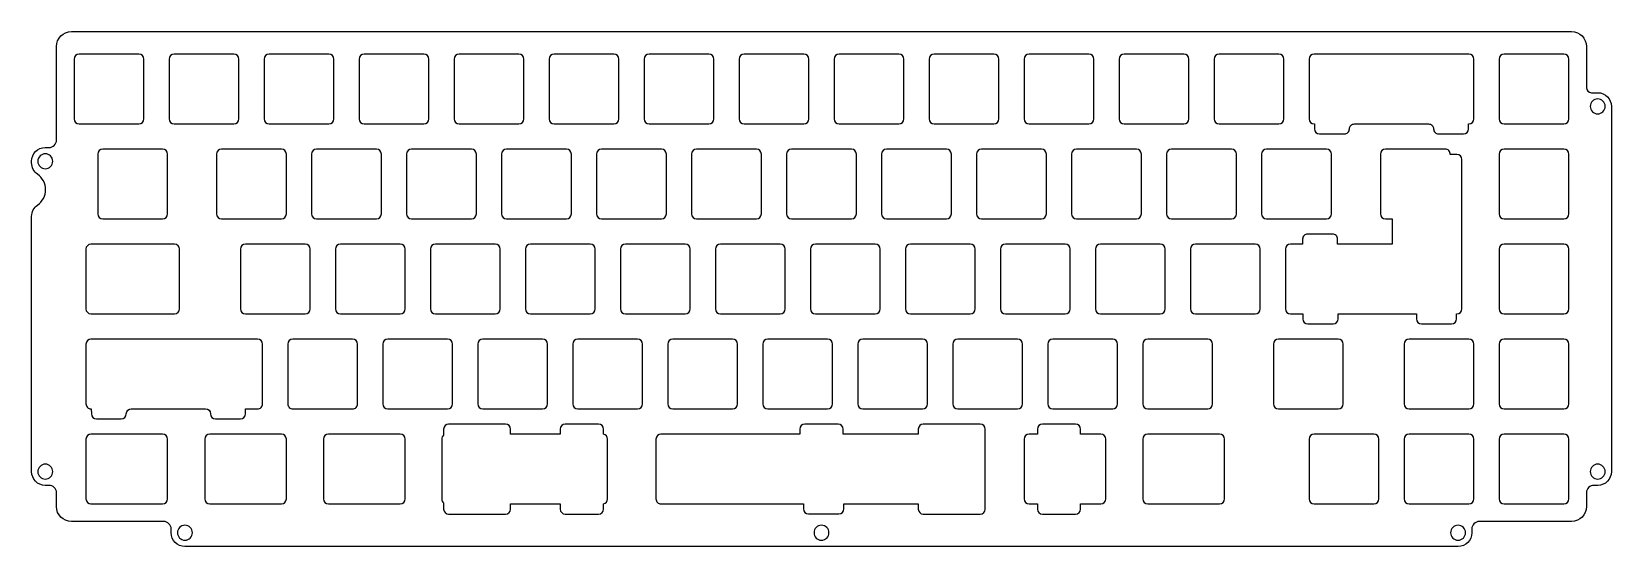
# Model space of a CAD drawing. Header units: millimetres. Extents: x 1821 to 2138, y -395 to -292.
import ezdxf

# ---------------------------------------------------------------- set-up
doc = ezdxf.new("R2010")
doc.units = ezdxf.units.MM
doc.header["$MEASUREMENT"] = 0
doc.layers.add('ÉÏ¸Ç', color=2, linetype='Continuous')

msp = doc.modelspace()

# ---------------------------------------------------------------- linework, layer by layer
at = {"layer": 'ÉÏ¸Ç'}
for p, q in [((1829.29, -291.66, 54.96), (2130.09, -291.66, 54.96)), ((1826.29, -313.41, 54.96), (1826.29, -294.66, 54.96)), ((1829.82, -297.18, 54.96), (1829.82, -309.18, 54.96)), ((1842.82, -296.18, 54.96), (1830.82, -296.18, 54.96)), ((1843.82, -309.18, 54.96), (1843.82, -297.18, 54.96)), ((1848.87, -297.18, 54.96), (1848.87, -309.18, 54.96)), ((1861.87, -296.18, 54.96), (1849.87, -296.18, 54.96)), ((1862.87, -309.18, 54.96), (1862.87, -297.18, 54.96)), ((1867.92, -297.18, 54.96), (1867.92, -309.18, 54.96)), ((1880.92, -296.18, 54.96), (1868.92, -296.18, 54.96)), ((1881.92, -309.18, 54.96), (1881.92, -297.18, 54.96)), ((1886.97, -297.18, 54.96), (1886.97, -309.18, 54.96)), ((1899.97, -296.18, 54.96), (1887.97, -296.18, 54.96)), ((1900.97, -309.18, 54.96), (1900.97, -297.18, 54.96)), ((1906.02, -297.18, 54.96), (1906.02, -309.18, 54.96)), ((1919.02, -296.18, 54.96), (1907.02, -296.18, 54.96)), ((1920.02, -309.18, 54.96), (1920.02, -297.18, 54.96)), ((1925.07, -297.18, 54.96), (1925.07, -309.18, 54.96)), ((1938.07, -296.18, 54.96), (1926.07, -296.18, 54.96)), ((1939.07, -309.18, 54.96), (1939.07, -297.18, 54.96)), ((1944.12, -297.18, 54.96), (1944.12, -309.18, 54.96)), ((1957.12, -296.18, 54.96), (1945.12, -296.18, 54.96)), ((1958.12, -309.18, 54.96), (1958.12, -297.18, 54.96)), ((1963.17, -297.18, 54.96), (1963.17, -309.18, 54.96)), ((1976.17, -296.18, 54.96), (1964.17, -296.18, 54.96)), ((1977.17, -309.18, 54.96), (1977.17, -297.18, 54.96)), ((1982.22, -297.18, 54.96), (1982.22, -309.18, 54.96)), ((1995.22, -296.18, 54.96), (1983.22, -296.18, 54.96)), ((1996.22, -309.18, 54.96), (1996.22, -297.18, 54.96)), ((2001.27, -297.18, 54.96), (2001.27, -309.18, 54.96)), ((2014.27, -296.18, 54.96), (2002.27, -296.18, 54.96)), ((2015.27, -309.18, 54.96), (2015.27, -297.18, 54.96)), ((2020.32, -297.18, 54.96), (2020.32, -309.18, 54.96)), ((2033.32, -296.18, 54.96), (2021.32, -296.18, 54.96)), ((2034.32, -309.18, 54.96), (2034.32, -297.18, 54.96)), ((2039.37, -297.18, 54.96), (2039.37, -309.18, 54.96)), ((2052.37, -296.18, 54.96), (2040.37, -296.18, 54.96)), ((2053.37, -309.18, 54.96), (2053.37, -297.18, 54.96)), ((2058.42, -297.18, 54.96), (2058.42, -309.18, 54.96)), ((2071.42, -296.18, 54.96), (2059.42, -296.18, 54.96)), ((2072.42, -309.18, 54.96), (2072.42, -297.18, 54.96)), ((2077.47, -297.18, 54.96), (2077.47, -309.18, 54.96)), ((2109.52, -296.18, 54.96), (2078.47, -296.18, 54.96)), ((2110.52, -309.18, 54.96), (2110.52, -297.18, 54.96)), ((2115.57, -297.18, 54.96), (2115.57, -309.18, 54.96)), ((2128.57, -296.18, 54.96), (2116.57, -296.18, 54.96)), ((2129.57, -309.18, 54.96), (2129.57, -297.18, 54.96)), ((2133.09, -294.66, 54.96), (2133.09, -302.91, 54.96)), ((2134.09, -303.91, 54.96), (2135.34, -303.91, 54.96)), ((2138.09, -306.66, 54.96), (2138.09, -379.91, 54.96)), ((1830.82, -310.18, 54.96), (1842.82, -310.18, 54.96)), ((1849.87, -310.18, 54.96), (1861.87, -310.18, 54.96)), ((1868.92, -310.18, 54.96), (1880.92, -310.18, 54.96)), ((1887.97, -310.18, 54.96), (1899.97, -310.18, 54.96)), ((1907.02, -310.18, 54.96), (1919.02, -310.18, 54.96)), ((1926.07, -310.18, 54.96), (1938.07, -310.18, 54.96)), ((1945.12, -310.18, 54.96), (1957.12, -310.18, 54.96)), ((1964.17, -310.18, 54.96), (1976.17, -310.18, 54.96)), ((1983.22, -310.18, 54.96), (1995.22, -310.18, 54.96)), ((2002.27, -310.18, 54.96), (2014.27, -310.18, 54.96)), ((2021.32, -310.18, 54.96), (2033.32, -310.18, 54.96)), ((2040.37, -310.18, 54.96), (2052.37, -310.18, 54.96)), ((2059.42, -310.18, 54.96), (2071.42, -310.18, 54.96)), ((2078.53, -310.19, 54.96), (2078.55, -311.18, 54.96)), ((2086.55, -310.18, 54.96), (2101.43, -310.18, 54.96)), ((2109.43, -311.18, 54.96), (2109.46, -310.19, 54.96)), ((2116.57, -310.18, 54.96), (2128.57, -310.18, 54.96)), ((2079.55, -312.18, 54.96), (2084.55, -312.18, 54.96)), ((2103.43, -312.18, 54.96), (2108.43, -312.18, 54.96)), ((1824.05, -314.91, 54.96), (1824.79, -314.91, 54.96)), ((1834.58, -316.22, 54.96), (1834.58, -328.22, 54.96)), ((1847.58, -315.22, 54.96), (1835.58, -315.22, 54.96)), ((1848.58, -328.22, 54.96), (1848.58, -316.22, 54.96)), ((1858.39, -316.22, 54.96), (1858.39, -328.22, 54.96)), ((1871.39, -315.22, 54.96), (1859.39, -315.22, 54.96)), ((1872.39, -328.22, 54.96), (1872.39, -316.22, 54.96)), ((1877.44, -316.22, 54.96), (1877.44, -328.22, 54.96)), ((1890.44, -315.22, 54.96), (1878.44, -315.22, 54.96)), ((1891.44, -328.22, 54.96), (1891.44, -316.22, 54.96)), ((1896.49, -316.22, 54.96), (1896.49, -328.22, 54.96)), ((1909.49, -315.22, 54.96), (1897.49, -315.22, 54.96)), ((1910.49, -328.22, 54.96), (1910.49, -316.22, 54.96)), ((1915.54, -316.22, 54.96), (1915.54, -328.22, 54.96)), ((1928.54, -315.22, 54.96), (1916.54, -315.22, 54.96)), ((1929.54, -328.22, 54.96), (1929.54, -316.22, 54.96)), ((1934.59, -316.22, 54.96), (1934.59, -328.22, 54.96)), ((1947.59, -315.22, 54.96), (1935.59, -315.22, 54.96)), ((1948.59, -328.22, 54.96), (1948.59, -316.22, 54.96)), ((1953.64, -316.22, 54.96), (1953.64, -328.22, 54.96)), ((1966.64, -315.22, 54.96), (1954.64, -315.22, 54.96)), ((1967.64, -328.22, 54.96), (1967.64, -316.22, 54.96)), ((1972.69, -316.22, 54.96), (1972.69, -328.22, 54.96)), ((1985.69, -315.22, 54.96), (1973.69, -315.22, 54.96)), ((1986.69, -328.22, 54.96), (1986.69, -316.22, 54.96)), ((1991.74, -316.22, 54.96), (1991.74, -328.22, 54.96)), ((2004.74, -315.22, 54.96), (1992.74, -315.22, 54.96)), ((2005.74, -328.22, 54.96), (2005.74, -316.22, 54.96)), ((2010.79, -316.22, 54.96), (2010.79, -328.22, 54.96)), ((2023.79, -315.22, 54.96), (2011.79, -315.22, 54.96)), ((2024.79, -328.22, 54.96), (2024.79, -316.22, 54.96)), ((2029.84, -316.22, 54.96), (2029.84, -328.22, 54.96)), ((2042.84, -315.22, 54.96), (2030.84, -315.22, 54.96)), ((2043.84, -328.22, 54.96), (2043.84, -316.22, 54.96)), ((2048.89, -316.22, 54.96), (2048.89, -328.22, 54.96)), ((2061.89, -315.22, 54.96), (2049.89, -315.22, 54.96)), ((2062.89, -328.22, 54.96), (2062.89, -316.22, 54.96)), ((2067.94, -316.22, 54.96), (2067.94, -328.22, 54.96)), ((2080.94, -315.22, 54.96), (2068.94, -315.22, 54.96)), ((2081.94, -328.22, 54.96), (2081.94, -316.22, 54.96)), ((2091.76, -316.22, 54.96), (2091.76, -328.22, 54.96)), ((2104.76, -315.22, 54.96), (2092.76, -315.22, 54.96)), ((2107.11, -316.31, 54.96), (2105.76, -316.29, 54.96)), ((2115.57, -316.23, 54.96), (2115.57, -328.23, 54.96)), ((2128.57, -315.23, 54.96), (2116.57, -315.23, 54.96)), ((2129.57, -328.23, 54.96), (2129.57, -316.23, 54.96)), ((1821.3, -318.01, 54.96), (1821.3, -317.66, 54.96)), ((2108.11, -347.27, 54.96), (2108.11, -317.31, 54.96)), ((1821.3, -379.91, 54.96), (1821.3, -328.71, 54.96)), ((1835.58, -329.22, 54.96), (1847.58, -329.22, 54.96)), ((1859.39, -329.22, 54.96), (1871.39, -329.22, 54.96)), ((1878.44, -329.22, 54.96), (1890.44, -329.22, 54.96)), ((1897.49, -329.22, 54.96), (1909.49, -329.22, 54.96)), ((1916.54, -329.22, 54.96), (1928.54, -329.22, 54.96)), ((1935.59, -329.22, 54.96), (1947.59, -329.22, 54.96)), ((1954.64, -329.22, 54.96), (1966.64, -329.22, 54.96)), ((1973.69, -329.22, 54.96), (1985.69, -329.22, 54.96)), ((1992.74, -329.22, 54.96), (2004.74, -329.22, 54.96)), ((2011.79, -329.22, 54.96), (2023.79, -329.22, 54.96)), ((2030.84, -329.22, 54.96), (2042.84, -329.22, 54.96)), ((2049.89, -329.22, 54.96), (2061.89, -329.22, 54.96)), ((2068.94, -329.22, 54.96), (2080.94, -329.22, 54.96)), ((2116.57, -329.23, 54.96), (2128.57, -329.23, 54.96)), ((2082.17, -332.27, 54.96), (2077.17, -332.27, 54.96)), ((1832.19, -335.3, 54.96), (1832.19, -347.25, 54.96)), ((1849.96, -334.3, 54.96), (1833.19, -334.3, 54.96)), ((1850.96, -347.25, 54.96), (1850.96, -335.3, 54.96)), ((1863.16, -335.27, 54.96), (1863.16, -347.27, 54.96)), ((1876.16, -334.27, 54.96), (1864.16, -334.27, 54.96)), ((1877.16, -347.27, 54.96), (1877.16, -335.27, 54.96)), ((1882.21, -335.27, 54.96), (1882.21, -347.27, 54.96)), ((1895.21, -334.27, 54.96), (1883.21, -334.27, 54.96)), ((1896.21, -347.27, 54.96), (1896.21, -335.27, 54.96)), ((1901.26, -335.27, 54.96), (1901.26, -347.27, 54.96)), ((1914.26, -334.27, 54.96), (1902.26, -334.27, 54.96)), ((1915.26, -347.27, 54.96), (1915.26, -335.27, 54.96)), ((1920.31, -335.27, 54.96), (1920.31, -347.27, 54.96)), ((1933.31, -334.27, 54.96), (1921.31, -334.27, 54.96)), ((1934.31, -347.27, 54.96), (1934.31, -335.27, 54.96)), ((1939.36, -335.27, 54.96), (1939.36, -347.27, 54.96)), ((1952.36, -334.27, 54.96), (1940.36, -334.27, 54.96)), ((1953.36, -347.27, 54.96), (1953.36, -335.27, 54.96)), ((1958.41, -335.27, 54.96), (1958.41, -347.27, 54.96)), ((1971.41, -334.27, 54.96), (1959.41, -334.27, 54.96)), ((1972.41, -347.27, 54.96), (1972.41, -335.27, 54.96)), ((1977.46, -335.27, 54.96), (1977.46, -347.27, 54.96)), ((1990.46, -334.27, 54.96), (1978.46, -334.27, 54.96)), ((1991.46, -347.27, 54.96), (1991.46, -335.27, 54.96)), ((1996.51, -335.27, 54.96), (1996.51, -347.27, 54.96)), ((2009.51, -334.27, 54.96), (1997.51, -334.27, 54.96)), ((2010.51, -347.27, 54.96), (2010.51, -335.27, 54.96)), ((2015.56, -335.27, 54.96), (2015.56, -347.27, 54.96)), ((2028.56, -334.27, 54.96), (2016.56, -334.27, 54.96)), ((2029.56, -347.27, 54.96), (2029.56, -335.27, 54.96)), ((2034.61, -335.27, 54.96), (2034.61, -347.27, 54.96)), ((2047.61, -334.27, 54.96), (2035.61, -334.27, 54.96)), ((2048.61, -347.27, 54.96), (2048.61, -335.27, 54.96)), ((2053.66, -335.27, 54.96), (2053.66, -347.27, 54.96)), ((2066.66, -334.27, 54.96), (2054.66, -334.27, 54.96)), ((2067.66, -347.27, 54.96), (2067.66, -335.27, 54.96)), ((2072.71, -335.27, 54.96), (2072.71, -347.27, 54.96)), ((2115.57, -335.28, 54.96), (2115.57, -347.28, 54.96)), ((2128.57, -334.28, 54.96), (2116.57, -334.28, 54.96)), ((2129.57, -347.28, 54.96), (2129.57, -335.28, 54.96)), ((1833.19, -348.25, 54.96), (1849.96, -348.25, 54.96)), ((1864.16, -348.27, 54.96), (1876.16, -348.27, 54.96)), ((1883.21, -348.27, 54.96), (1895.21, -348.27, 54.96)), ((1902.26, -348.27, 54.96), (1914.26, -348.27, 54.96)), ((1921.31, -348.27, 54.96), (1933.31, -348.27, 54.96)), ((1940.36, -348.27, 54.96), (1952.36, -348.27, 54.96)), ((1959.41, -348.27, 54.96), (1971.41, -348.27, 54.96)), ((1978.46, -348.27, 54.96), (1990.46, -348.27, 54.96)), ((1997.51, -348.27, 54.96), (2009.51, -348.27, 54.96)), ((2016.56, -348.27, 54.96), (2028.56, -348.27, 54.96)), ((2035.61, -348.27, 54.96), (2047.61, -348.27, 54.96)), ((2054.66, -348.27, 54.96), (2066.66, -348.27, 54.96)), ((2116.57, -348.28, 54.96), (2128.57, -348.28, 54.96)), ((2077.19, -350.27, 54.96), (2082.29, -350.27, 54.96)), ((2100, -350.27, 54.96), (2106.03, -350.27, 54.96)), ((1832.2, -354.32, 54.96), (1832.2, -366.32, 54.96)), ((1866.63, -353.32, 54.96), (1833.2, -353.32, 54.96)), ((1867.63, -366.32, 54.96), (1867.63, -354.32, 54.96)), ((1872.68, -354.32, 54.96), (1872.68, -366.32, 54.96)), ((1885.68, -353.32, 54.96), (1873.68, -353.32, 54.96)), ((1886.68, -366.32, 54.96), (1886.68, -354.32, 54.96)), ((1891.73, -354.32, 54.96), (1891.73, -366.32, 54.96)), ((1904.73, -353.32, 54.96), (1892.73, -353.32, 54.96)), ((1905.73, -366.32, 54.96), (1905.73, -354.32, 54.96)), ((1910.78, -354.32, 54.96), (1910.78, -366.32, 54.96)), ((1923.78, -353.32, 54.96), (1911.78, -353.32, 54.96)), ((1924.78, -366.32, 54.96), (1924.78, -354.32, 54.96)), ((1929.83, -354.32, 54.96), (1929.83, -366.32, 54.96)), ((1942.83, -353.32, 54.96), (1930.83, -353.32, 54.96)), ((1943.83, -366.32, 54.96), (1943.83, -354.32, 54.96)), ((1948.88, -354.32, 54.96), (1948.88, -366.32, 54.96)), ((1961.88, -353.32, 54.96), (1949.88, -353.32, 54.96)), ((1962.88, -366.32, 54.96), (1962.88, -354.32, 54.96)), ((1967.93, -354.32, 54.96), (1967.93, -366.32, 54.96)), ((1980.93, -353.32, 54.96), (1968.93, -353.32, 54.96)), ((1981.93, -366.32, 54.96), (1981.93, -354.32, 54.96)), ((1986.98, -354.32, 54.96), (1986.98, -366.32, 54.96)), ((1999.98, -353.32, 54.96), (1987.98, -353.32, 54.96)), ((2000.98, -366.32, 54.96), (2000.98, -354.32, 54.96)), ((2006.03, -354.32, 54.96), (2006.03, -366.32, 54.96)), ((2019.03, -353.32, 54.96), (2007.03, -353.32, 54.96)), ((2020.03, -366.32, 54.96), (2020.03, -354.32, 54.96)), ((2025.08, -354.32, 54.96), (2025.08, -366.32, 54.96)), ((2038.08, -353.32, 54.96), (2026.08, -353.32, 54.96)), ((2039.08, -366.32, 54.96), (2039.08, -354.32, 54.96)), ((2044.13, -354.32, 54.96), (2044.13, -366.32, 54.96)), ((2057.13, -353.32, 54.96), (2045.13, -353.32, 54.96)), ((2058.13, -366.32, 54.96), (2058.13, -354.32, 54.96)), ((2070.33, -354.32, 54.96), (2070.33, -366.32, 54.96)), ((2083.33, -353.32, 54.96), (2071.33, -353.32, 54.96)), ((2084.33, -366.32, 54.96), (2084.33, -354.32, 54.96)), ((2096.52, -354.32, 54.96), (2096.52, -366.32, 54.96)), ((2109.52, -353.32, 54.96), (2097.52, -353.32, 54.96)), ((2110.52, -366.32, 54.96), (2110.52, -354.32, 54.96)), ((2115.57, -354.32, 54.96), (2115.57, -366.32, 54.96)), ((2128.57, -353.32, 54.96), (2116.57, -353.32, 54.96)), ((2129.57, -366.32, 54.96), (2129.57, -354.32, 54.96)), ((1833.27, -367.32, 54.96), (1833.29, -368.32, 54.96)), ((1841.29, -367.32, 54.96), (1856.17, -367.32, 54.96)), ((1873.68, -367.32, 54.96), (1885.68, -367.32, 54.96)), ((1892.73, -367.32, 54.96), (1904.73, -367.32, 54.96)), ((1911.78, -367.32, 54.96), (1923.78, -367.32, 54.96)), ((1930.83, -367.32, 54.96), (1942.83, -367.32, 54.96)), ((1949.88, -367.32, 54.96), (1961.88, -367.32, 54.96)), ((1968.93, -367.32, 54.96), (1980.93, -367.32, 54.96)), ((1987.98, -367.32, 54.96), (1999.98, -367.32, 54.96)), ((2007.03, -367.32, 54.96), (2019.03, -367.32, 54.96)), ((2026.08, -367.32, 54.96), (2038.08, -367.32, 54.96)), ((2045.13, -367.32, 54.96), (2057.13, -367.32, 54.96)), ((2071.33, -367.32, 54.96), (2083.33, -367.32, 54.96)), ((2097.52, -367.32, 54.96), (2109.52, -367.32, 54.96)), ((2116.57, -367.32, 54.96), (2128.57, -367.32, 54.96)), ((1834.29, -369.32, 54.96), (1839.29, -369.32, 54.96)), ((1858.17, -369.32, 54.96), (1863.17, -369.32, 54.96)), ((1916.36, -370.39, 54.96), (1904.92, -370.39, 54.96)), ((1934.98, -370.39, 54.96), (1928.3, -370.39, 54.96)), ((1983.03, -370.39, 54.96), (1976.35, -370.39, 54.96)), ((2011.53, -370.39, 54.96), (2000.1, -370.39, 54.96)), ((2030.66, -370.39, 54.96), (2023.98, -370.39, 54.96)), ((1832.2, -373.38, 54.96), (1832.2, -385.38, 54.96)), ((1847.58, -372.38, 54.96), (1833.2, -372.38, 54.96)), ((1848.58, -385.38, 54.96), (1848.58, -373.38, 54.96)), ((1856.01, -373.38, 54.96), (1856.01, -385.38, 54.96)), ((1871.39, -372.38, 54.96), (1857.01, -372.38, 54.96)), ((1872.39, -385.38, 54.96), (1872.39, -373.38, 54.96)), ((1879.82, -373.38, 54.96), (1879.82, -385.38, 54.96)), ((1895.21, -372.38, 54.96), (1880.82, -372.38, 54.96)), ((1896.21, -385.38, 54.96), (1896.21, -373.38, 54.96)), ((1903.54, -373.4, 54.96), (1903.54, -385.38, 54.96)), ((1903.92, -371.39, 54.96), (1903.92, -372.61, 54.96)), ((1935.98, -372.4, 54.96), (1935.98, -371.39, 54.96)), ((1936.79, -385.38, 54.96), (1936.79, -373.38, 54.96)), ((1946.5, -373.38, 54.96), (1946.5, -385.38, 54.96)), ((2012.53, -387.43, 54.96), (2012.53, -371.39, 54.96)), ((2020.32, -373.38, 54.96), (2020.32, -385.38, 54.96)), ((2036.7, -385.38, 54.96), (2036.7, -373.38, 54.96)), ((2044.13, -373.38, 54.96), (2044.13, -385.38, 54.96)), ((2059.51, -372.38, 54.96), (2045.13, -372.38, 54.96)), ((2060.51, -385.38, 54.96), (2060.51, -373.38, 54.96)), ((2077.47, -373.38, 54.96), (2077.47, -385.38, 54.96)), ((2090.47, -372.38, 54.96), (2078.47, -372.38, 54.96)), ((2091.47, -385.38, 54.96), (2091.47, -373.38, 54.96)), ((2096.52, -373.38, 54.96), (2096.52, -385.38, 54.96)), ((2109.52, -372.38, 54.96), (2097.52, -372.38, 54.96)), ((2110.52, -385.38, 54.96), (2110.52, -373.38, 54.96)), ((2115.57, -373.38, 54.96), (2115.57, -385.38, 54.96)), ((2128.57, -372.38, 54.96), (2116.57, -372.38, 54.96)), ((2129.57, -385.38, 54.96), (2129.57, -373.38, 54.96)), ((1824.79, -382.66, 54.96), (1824.05, -382.66, 54.96)), ((2135.34, -382.66, 54.96), (2134.59, -382.66, 54.96)), ((1826.29, -386.91, 54.96), (1826.29, -384.16, 54.96)), ((1833.2, -386.38, 54.96), (1847.58, -386.38, 54.96)), ((1857.01, -386.38, 54.96), (1871.39, -386.38, 54.96)), ((1880.82, -386.38, 54.96), (1895.21, -386.38, 54.96)), ((1903.92, -386.17, 54.96), (1903.92, -387.43, 54.96)), ((1935.98, -387.43, 54.96), (1935.98, -386.37, 54.96)), ((2045.13, -386.38, 54.96), (2059.51, -386.38, 54.96)), ((2078.47, -386.38, 54.96), (2090.47, -386.38, 54.96)), ((2097.52, -386.38, 54.96), (2109.52, -386.38, 54.96)), ((2116.57, -386.38, 54.96), (2128.57, -386.38, 54.96)), ((2133.09, -384.16, 54.96), (2133.09, -386.91, 54.96)), ((1904.92, -388.43, 54.96), (1916.36, -388.43, 54.96)), ((1928.3, -388.43, 54.96), (1934.98, -388.43, 54.96)), ((1977.07, -388.37, 54.96), (1983.17, -388.37, 54.96)), ((2000.1, -388.43, 54.96), (2011.53, -388.43, 54.96)), ((2023.98, -388.43, 54.96), (2030.66, -388.43, 54.96)), ((1847.79, -389.91, 54.96), (1829.29, -389.91, 54.96)), ((1849.29, -392.16, 54.96), (1849.29, -391.41, 54.96)), ((2110.09, -391.41, 54.96), (2110.09, -392.16, 54.96)), ((2130.09, -389.91, 54.96), (2111.59, -389.91, 54.96)), ((2107.34, -394.91, 54.96), (1852.04, -394.91, 54.96))]:
    msp.add_line(p, q, dxfattribs=at)
at = {"layer": 'ÉÏ¸Ç', "extrusion": (-2.1998e-12, 3.18857e-07, 1), "elevation": 54.96}
msp.add_lwpolyline([(2092.76, -329.22), (2094.11, -329.22), (2094.11, -334.27), (2083.17, -334.27), (2083.17, -333.27)], dxfattribs=at)
at = {"layer": 'ÉÏ¸Ç', "extrusion": (-2.2345e-12, 3.18857e-07, 1), "elevation": 54.96}
msp.add_lwpolyline([(2076.17, -333.27), (2076.17, -334.27), (2073.71, -334.27)], dxfattribs=at)
at = {"layer": 'ÉÏ¸Ç', "extrusion": (-2.1892e-12, 3.18857e-07, 1), "elevation": 54.96}
msp.add_lwpolyline([(2073.71, -348.27), (2076.19, -348.27), (2076.19, -349.27)], dxfattribs=at)
at = {"layer": 'ÉÏ¸Ç', "extrusion": (-2.1964e-12, 3.18857e-07, 1), "elevation": 54.96}
msp.add_lwpolyline([(2083.29, -349.27), (2083.29, -348.27), (2099, -348.27), (2099, -349.27)], dxfattribs=at)
at = {"layer": 'ÉÏ¸Ç', "extrusion": (-2.8851e-12, 3.18857e-07, 1), "elevation": 54.96}
msp.add_lwpolyline([(2107.03, -349.27), (2107.03, -348.27), (2107.11, -348.27)], dxfattribs=at)
at = {"layer": 'ÉÏ¸Ç', "extrusion": (-2.1758e-12, 3.18857e-07, 1), "elevation": 54.96}
msp.add_lwpolyline([(1864.17, -368.32), (1864.17, -367.32), (1866.63, -367.32)], dxfattribs=at)
at = {"layer": 'ÉÏ¸Ç', "extrusion": (-2.1902e-12, 3.18857e-07, 1), "elevation": 54.96}
msp.add_lwpolyline([(1927.3, -371.39), (1927.3, -372.38), (1917.36, -372.38), (1917.36, -371.39)], dxfattribs=at)
at = {"layer": 'ÉÏ¸Ç', "extrusion": (-2.1968e-12, 3.18857e-07, 1), "elevation": 54.96}
msp.add_lwpolyline([(1975.35, -371.39), (1975.35, -372.38), (1947.5, -372.38)], dxfattribs=at)
at = {"layer": 'ÉÏ¸Ç', "extrusion": (-2.1952e-12, 3.18857e-07, 1), "elevation": 54.96}
msp.add_lwpolyline([(1999.1, -371.39), (1999.1, -372.38), (1984.03, -372.38), (1984.03, -371.39)], dxfattribs=at)
at = {"layer": 'ÉÏ¸Ç', "extrusion": (-2.138e-12, 3.18857e-07, 1), "elevation": 54.96}
msp.add_lwpolyline([(2022.98, -371.39), (2022.98, -372.38), (2021.32, -372.38)], dxfattribs=at)
at = {"layer": 'ÉÏ¸Ç', "extrusion": (-2.1828e-12, 3.18857e-07, 1), "elevation": 54.96}
msp.add_lwpolyline([(2035.7, -372.38), (2031.66, -372.38), (2031.66, -371.39)], dxfattribs=at)
at = {"layer": 'ÉÏ¸Ç', "extrusion": (-2.1881e-12, 3.18857e-07, 1), "elevation": 54.96}
msp.add_lwpolyline([(1917.36, -387.43), (1917.36, -386.38), (1927.3, -386.38), (1927.3, -387.43)], dxfattribs=at)
at = {"layer": 'ÉÏ¸Ç', "extrusion": (-2.1997e-12, 3.18857e-07, 1), "elevation": 54.96}
msp.add_lwpolyline([(1947.5, -386.38), (1976.07, -386.38), (1976.07, -387.37)], dxfattribs=at)
at = {"layer": 'ÉÏ¸Ç', "extrusion": (-2.1929e-12, 3.18857e-07, 1), "elevation": 54.96}
msp.add_lwpolyline([(1984.17, -387.37), (1984.17, -386.38), (1999.1, -386.36), (1999.1, -387.43)], dxfattribs=at)
at = {"layer": 'ÉÏ¸Ç', "extrusion": (-2.2577e-12, 3.18857e-07, 1), "elevation": 54.96}
msp.add_lwpolyline([(2021.32, -386.38), (2022.98, -386.38), (2022.98, -387.43)], dxfattribs=at)
at = {"layer": 'ÉÏ¸Ç', "extrusion": (-2.2074e-12, 3.18857e-07, 1), "elevation": 54.96}
msp.add_lwpolyline([(2031.66, -387.43), (2031.66, -386.38), (2035.7, -386.38)], dxfattribs=at)
at = {"layer": 'ÉÏ¸Ç', "extrusion": (2.1854e-12, -3.18857e-07, -1)}
msp.add_arc((-1829.29, -294.66, -54.96), 3, 360, 90, dxfattribs=at)
at = {"layer": 'ÉÏ¸Ç', "extrusion": (2.2025e-12, -3.18857e-07, -1)}
msp.add_arc((-2130.09, -294.66, -54.96), 3, 90, 180, dxfattribs=at)
at = {"layer": 'ÉÏ¸Ç', "extrusion": (-2.2475e-12, 3.18857e-07, 1)}
msp.add_arc((1830.82, -297.18, 54.96), 1, 90, 180, dxfattribs=at)
at = {"layer": 'ÉÏ¸Ç', "extrusion": (-2.2225e-12, 3.18857e-07, 1)}
for centre, start, end in [((1842.82, -297.18, 54.96), 360, 90), ((1887.97, -309.18, 54.96), 180, 270), ((1966.64, -316.22, 54.96), 0, 90), ((1928.3, -387.43, 54.96), 180, 270)]:
    msp.add_arc(centre, 1, start, end, dxfattribs=at)
at = {"layer": 'ÉÏ¸Ç', "extrusion": (-2.173e-12, 3.18857e-07, 1)}
msp.add_arc((1849.87, -297.18, 54.96), 1, 90, 180, dxfattribs=at)
at = {"layer": 'ÉÏ¸Ç', "extrusion": (-2.1656e-12, 3.18857e-07, 1)}
for centre, start in [((1861.87, -297.18, 54.96), 360), ((1976.17, -297.18, 54.96), 0)]:
    msp.add_arc(centre, 1, start, 90, dxfattribs=at)
at = {"layer": 'ÉÏ¸Ç', "extrusion": (-2.244e-12, 3.18857e-07, 1)}
for centre, start, end in [((1868.92, -297.18, 54.96), 90, 180), ((1957.12, -309.18, 54.96), 270, 0)]:
    msp.add_arc(centre, 1, start, end, dxfattribs=at)
at = {"layer": 'ÉÏ¸Ç', "extrusion": (-2.0858e-12, 3.18857e-07, 1)}
for centre, start, end in [((1880.92, -297.18, 54.96), 0, 90), ((2021.32, -385.38, 54.96), 180, 270)]:
    msp.add_arc(centre, 1, start, end, dxfattribs=at)
at = {"layer": 'ÉÏ¸Ç', "extrusion": (-2.2754e-12, 3.18857e-07, 1)}
msp.add_arc((1887.97, -297.18, 54.96), 1, 90, 180, dxfattribs=at)
at = {"layer": 'ÉÏ¸Ç', "extrusion": (-2.1397e-12, 3.18857e-07, 1)}
msp.add_arc((1899.97, -297.18, 54.96), 1, 360, 90, dxfattribs=at)
at = {"layer": 'ÉÏ¸Ç', "extrusion": (-2.2215e-12, 3.18857e-07, 1)}
for centre in [(1907.02, -297.18, 54.96), (2002.27, -297.18, 54.96)]:
    msp.add_arc(centre, 1, 90, 180, dxfattribs=at)
at = {"layer": 'ÉÏ¸Ç', "extrusion": (-2.1455e-12, 3.18857e-07, 1)}
for centre, start in [((1919.02, -297.18, 54.96), 360), ((1876.16, -335.27, 54.96), 0)]:
    msp.add_arc(centre, 1, start, 90, dxfattribs=at)
at = {"layer": 'ÉÏ¸Ç', "extrusion": (-2.2014e-12, 3.18857e-07, 1)}
for centre, start, end in [((1926.07, -297.18, 54.96), 90, 180), ((1876.16, -347.27, 54.96), 270, 0)]:
    msp.add_arc(centre, 1, start, end, dxfattribs=at)
at = {"layer": 'ÉÏ¸Ç', "extrusion": (-2.1857e-12, 3.18857e-07, 1)}
for centre, start, end in [((1938.07, -297.18, 54.96), 0, 90), ((2016.56, -347.27, 54.96), 180, 270), ((2128.57, -373.38, 54.96), 0, 90), ((1977.07, -387.37, 54.96), 180, 270)]:
    msp.add_arc(centre, 1, start, end, dxfattribs=at)
at = {"layer": 'ÉÏ¸Ç', "extrusion": (-2.3156e-12, 3.18857e-07, 1)}
msp.add_arc((1945.12, -297.18, 54.96), 1, 90, 180, dxfattribs=at)
at = {"layer": 'ÉÏ¸Ç', "extrusion": (-2.1083e-12, 3.18857e-07, 1)}
msp.add_arc((1957.12, -297.18, 54.96), 1, 0, 90, dxfattribs=at)
at = {"layer": 'ÉÏ¸Ç', "extrusion": (-2.3161e-12, 3.18857e-07, 1)}
msp.add_arc((1964.17, -297.18, 54.96), 1, 90, 180, dxfattribs=at)
at = {"layer": 'ÉÏ¸Ç', "extrusion": (-2.2386e-12, 3.18857e-07, 1)}
for centre, start, end in [((1983.22, -297.18, 54.96), 90, 180), ((2071.42, -309.18, 54.96), 270, 360), ((2035.61, -335.27, 54.96), 90, 180), ((1904.92, -371.39, 54.96), 90, 180)]:
    msp.add_arc(centre, 1, start, end, dxfattribs=at)
at = {"layer": 'ÉÏ¸Ç', "extrusion": (-2.2686e-12, 3.18857e-07, 1)}
msp.add_arc((1995.22, -297.18, 54.96), 1, 360, 90, dxfattribs=at)
at = {"layer": 'ÉÏ¸Ç', "extrusion": (-2.2455e-12, 3.18857e-07, 1)}
msp.add_arc((2014.27, -297.18, 54.96), 1, 360, 90, dxfattribs=at)
at = {"layer": 'ÉÏ¸Ç', "extrusion": (-2.1789e-12, 3.18857e-07, 1)}
for centre, radius, start, end in [((2021.32, -297.18, 54.96), 1, 90, 180), ((1824.79, -313.41, 54.96), 1.5, 270, 360), ((2057.13, -366.32, 54.96), 1, 270, 360)]:
    msp.add_arc(centre, radius, start, end, dxfattribs=at)
at = {"layer": 'ÉÏ¸Ç', "extrusion": (-2.1887e-12, 3.18857e-07, 1)}
msp.add_arc((2033.32, -297.18, 54.96), 1, 360, 90, dxfattribs=at)
at = {"layer": 'ÉÏ¸Ç', "extrusion": (-2.1671e-12, 3.18857e-07, 1)}
for centre, start, end in [((2040.37, -297.18, 54.96), 90, 180), ((1849.96, -347.25, 54.96), 270, 0)]:
    msp.add_arc(centre, 1, start, end, dxfattribs=at)
at = {"layer": 'ÉÏ¸Ç', "extrusion": (-2.2343e-12, 3.18857e-07, 1)}
msp.add_arc((2052.37, -297.18, 54.96), 1, 0, 90, dxfattribs=at)
at = {"layer": 'ÉÏ¸Ç', "extrusion": (-2.2156e-12, 3.18857e-07, 1)}
for centre, start, end in [((2059.42, -297.18, 54.96), 90, 180), ((2068.94, -316.22, 54.96), 90, 180), ((1942.83, -366.32, 54.96), 270, 360)]:
    msp.add_arc(centre, 1, start, end, dxfattribs=at)
at = {"layer": 'ÉÏ¸Ç', "extrusion": (-2.2313e-12, 3.18857e-07, 1)}
msp.add_arc((2071.42, -297.18, 54.96), 1, 0, 90, dxfattribs=at)
at = {"layer": 'ÉÏ¸Ç', "extrusion": (-2.1099e-12, 3.18857e-07, 1)}
msp.add_arc((2078.47, -297.18, 54.96), 1, 89.9973, 179.9959, dxfattribs=at)
at = {"layer": 'ÉÏ¸Ç', "extrusion": (-2.2463e-12, 3.18857e-07, 1)}
msp.add_arc((2109.52, -297.18, 54.96), 1, 0.0042, 90.0027, dxfattribs=at)
at = {"layer": 'ÉÏ¸Ç', "extrusion": (-2.2097e-12, 3.18857e-07, 1)}
msp.add_arc((2116.57, -297.18, 54.96), 1, 90, 180, dxfattribs=at)
at = {"layer": 'ÉÏ¸Ç', "extrusion": (-2.0769e-12, 3.18857e-07, 1)}
for centre, start, end in [((2128.57, -297.18, 54.96), 0, 90), ((1902.26, -347.27, 54.96), 180, 270)]:
    msp.add_arc(centre, 1, start, end, dxfattribs=at)
at = {"layer": 'ÉÏ¸Ç', "extrusion": (-2.0995e-12, 3.18857e-07, 1)}
msp.add_arc((2134.09, -302.91, 54.96), 1, 180, 270, dxfattribs=at)
at = {"layer": 'ÉÏ¸Ç', "extrusion": (2.2106e-12, -3.18857e-07, -1)}
msp.add_arc((-2135.34, -306.66, -54.96), 2.75, 90, 180, dxfattribs=at)
at = {"layer": 'ÉÏ¸Ç', "extrusion": (-2.179e-12, 3.18857e-07, 1)}
for centre, start, end in [((2135.34, -306.66, 54.96), 0, 180), ((2135.34, -306.66, 54.96), 180, 360), ((1824.05, -317.66, 54.96), 0, 180), ((1824.05, -317.66, 54.96), 180, 0), ((2135.34, -379.91, 54.96), 0, 180), ((2135.34, -379.91, 54.96), 180, 0)]:
    msp.add_arc(centre, 1.5, start, end, dxfattribs=at)
at = {"layer": 'ÉÏ¸Ç', "extrusion": (-2.271e-12, 3.18857e-07, 1)}
for centre in [(1830.82, -309.18, 54.96), (2002.27, -309.18, 54.96), (2116.57, -366.32, 54.96)]:
    msp.add_arc(centre, 1, 180, 270, dxfattribs=at)
at = {"layer": 'ÉÏ¸Ç', "extrusion": (-2.1612e-12, 3.18857e-07, 1)}
for centre, start, end in [((1842.82, -309.18, 54.96), 270, 0), ((1935.59, -316.22, 54.96), 90, 180)]:
    msp.add_arc(centre, 1, start, end, dxfattribs=at)
at = {"layer": 'ÉÏ¸Ç', "extrusion": (-2.1686e-12, 3.18857e-07, 1)}
msp.add_arc((1849.87, -309.18, 54.96), 1, 180, 270, dxfattribs=at)
at = {"layer": 'ÉÏ¸Ç', "extrusion": (-2.2499e-12, 3.18857e-07, 1)}
for centre in [(1861.87, -309.18, 54.96), (1890.44, -328.22, 54.96)]:
    msp.add_arc(centre, 1, 270, 360, dxfattribs=at)
at = {"layer": 'ÉÏ¸Ç', "extrusion": (-2.0828e-12, 3.18857e-07, 1)}
for centre in [(1868.92, -309.18, 54.96), (2077.19, -349.27, 54.96)]:
    msp.add_arc(centre, 1, 180, 270, dxfattribs=at)
at = {"layer": 'ÉÏ¸Ç', "extrusion": (-2.1931e-12, 3.18857e-07, 1)}
for centre, start, end in [((1880.92, -309.18, 54.96), 270, 360), ((2000.1, -371.39, 54.96), 90, 180)]:
    msp.add_arc(centre, 1, start, end, dxfattribs=at)
at = {"layer": 'ÉÏ¸Ç', "extrusion": (-2.27e-12, 3.18857e-07, 1)}
msp.add_arc((1899.97, -309.18, 54.96), 1, 270, 0, dxfattribs=at)
at = {"layer": 'ÉÏ¸Ç', "extrusion": (-2.1911e-12, 3.18857e-07, 1)}
for centre, start, end in [((1907.02, -309.18, 54.96), 180, 270), ((1890.44, -316.22, 54.96), 0, 90), ((2066.66, -335.27, 54.96), 0, 90), ((1942.83, -354.32, 54.96), 0, 90), ((2109.52, -373.38, 54.96), 0, 90), ((1857.01, -385.38, 54.96), 180, 270)]:
    msp.add_arc(centre, 1, start, end, dxfattribs=at)
at = {"layer": 'ÉÏ¸Ç', "extrusion": (-2.1583e-12, 3.18857e-07, 1)}
msp.add_arc((1919.02, -309.18, 54.96), 1, 270, 360, dxfattribs=at)
at = {"layer": 'ÉÏ¸Ç', "extrusion": (-2.223e-12, 3.18857e-07, 1)}
msp.add_arc((1926.07, -309.18, 54.96), 1, 180, 270, dxfattribs=at)
at = {"layer": 'ÉÏ¸Ç', "extrusion": (-2.2445e-12, 3.18857e-07, 1)}
for centre, start, end in [((1938.07, -309.18, 54.96), 270, 360), ((1973.69, -316.22, 54.96), 90, 180), ((2011.79, -316.22, 54.96), 90, 180)]:
    msp.add_arc(centre, 1, start, end, dxfattribs=at)
at = {"layer": 'ÉÏ¸Ç', "extrusion": (-2.2136e-12, 3.18857e-07, 1)}
msp.add_arc((1945.12, -309.18, 54.96), 1, 180, 270, dxfattribs=at)
at = {"layer": 'ÉÏ¸Ç', "extrusion": (-2.0686e-12, 3.18857e-07, 1)}
for centre, start, end in [((1964.17, -309.18, 54.96), 180, 270), ((2042.84, -316.22, 54.96), 0, 90)]:
    msp.add_arc(centre, 1, start, end, dxfattribs=at)
at = {"layer": 'ÉÏ¸Ç', "extrusion": (-2.1985e-12, 3.18857e-07, 1)}
for centre, start, end in [((1976.17, -309.18, 54.96), 270, 360), ((1992.74, -316.22, 54.96), 90, 180)]:
    msp.add_arc(centre, 1, start, end, dxfattribs=at)
at = {"layer": 'ÉÏ¸Ç', "extrusion": (-2.1485e-12, 3.18857e-07, 1)}
msp.add_arc((1983.22, -309.18, 54.96), 1, 180, 270, dxfattribs=at)
at = {"layer": 'ÉÏ¸Ç', "extrusion": (-2.2132e-12, 3.18857e-07, 1)}
for centre, radius, start, end in [((1995.22, -309.18, 54.96), 1, 270, 360), ((1847.79, -391.41, 54.96), 1.5, 0, 90)]:
    msp.add_arc(centre, radius, start, end, dxfattribs=at)
at = {"layer": 'ÉÏ¸Ç', "extrusion": (-2.073e-12, 3.18857e-07, 1)}
msp.add_arc((2014.27, -309.18, 54.96), 1, 270, 360, dxfattribs=at)
at = {"layer": 'ÉÏ¸Ç', "extrusion": (-2.3029e-12, 3.18857e-07, 1)}
msp.add_arc((2021.32, -309.18, 54.96), 1, 180, 270, dxfattribs=at)
at = {"layer": 'ÉÏ¸Ç', "extrusion": (-2.1558e-12, 3.18857e-07, 1)}
msp.add_arc((2033.32, -309.18, 54.96), 1, 270, 360, dxfattribs=at)
at = {"layer": 'ÉÏ¸Ç', "extrusion": (-2.1142e-12, 3.18857e-07, 1)}
msp.add_arc((2040.37, -309.18, 54.96), 1, 180, 270, dxfattribs=at)
at = {"layer": 'ÉÏ¸Ç', "extrusion": (-2.2043e-12, 3.18857e-07, 1)}
msp.add_arc((2052.37, -309.18, 54.96), 1, 270, 360, dxfattribs=at)
at = {"layer": 'ÉÏ¸Ç', "extrusion": (-2.1994e-12, 3.18857e-07, 1)}
msp.add_arc((2059.42, -309.18, 54.96), 1, 180, 270, dxfattribs=at)
at = {"layer": 'ÉÏ¸Ç', "extrusion": (-2.289e-12, 3.18857e-07, 1)}
msp.add_arc((2078.47, -309.18, 54.96), 1, 180.0028, 270, dxfattribs=at)
at = {"layer": 'ÉÏ¸Ç', "extrusion": (-1.00495e-11, 3.1874e-07, 1)}
msp.add_arc((2078.58, -309.01, 54.96), 1.18, 264.4255, 267.7228, dxfattribs=at)
at = {"layer": 'ÉÏ¸Ç', "extrusion": (2.1517e-12, -3.18857e-07, -1)}
msp.add_arc((-2086.55, -311.18, -54.96), 1, 0.0007, 90.0024, dxfattribs=at)
at = {"layer": 'ÉÏ¸Ç', "extrusion": (2.0815e-12, -3.18857e-07, -1)}
msp.add_arc((-2101.43, -311.18, -54.96), 1, 89.9974, 180.0012, dxfattribs=at)
at = {"layer": 'ÉÏ¸Ç', "extrusion": (-6.5513e-12, 3.18905e-07, 1)}
msp.add_arc((2109.44, -309.18, 54.96), 1.01, 271.3652, 274.6627, dxfattribs=at)
at = {"layer": 'ÉÏ¸Ç', "extrusion": (-2.1348e-12, 3.18857e-07, 1)}
msp.add_arc((2109.52, -309.18, 54.96), 1, 270, 359.9958, dxfattribs=at)
at = {"layer": 'ÉÏ¸Ç', "extrusion": (-2.1539e-12, 3.18857e-07, 1)}
for centre in [(2116.57, -309.18, 54.96), (1997.51, -347.27, 54.96)]:
    msp.add_arc(centre, 1, 180, 270, dxfattribs=at)
at = {"layer": 'ÉÏ¸Ç', "extrusion": (-2.196e-12, 3.18857e-07, 1)}
for centre, end in [((2128.57, -309.18, 54.96), 360), ((2059.51, -385.38, 54.96), 0)]:
    msp.add_arc(centre, 1, 270, end, dxfattribs=at)
at = {"layer": 'ÉÏ¸Ç', "extrusion": (-2.1721e-12, 3.18857e-07, 1)}
msp.add_arc((2079.55, -311.18, 54.96), 1, 180.0029, 269.9957, dxfattribs=at)
at = {"layer": 'ÉÏ¸Ç', "extrusion": (-2.4419e-12, 3.18857e-07, 1)}
msp.add_arc((2084.55, -311.18, 54.96), 1, 269.9971, 359.9993, dxfattribs=at)
at = {"layer": 'ÉÏ¸Ç', "extrusion": (-2.335e-12, 3.18857e-07, 1)}
msp.add_arc((2103.43, -311.18, 54.96), 1, 180.0027, 270.0028, dxfattribs=at)
at = {"layer": 'ÉÏ¸Ç', "extrusion": (-2.2584e-12, 3.18857e-07, 1)}
msp.add_arc((2108.43, -311.18, 54.96), 1, 270.0039, 359.9961, dxfattribs=at)
at = {"layer": 'ÉÏ¸Ç', "extrusion": (2.2093e-12, -3.18857e-07, -1)}
msp.add_arc((-1824.05, -317.66, -54.96), 2.75, 0, 90, dxfattribs=at)
at = {"layer": 'ÉÏ¸Ç', "extrusion": (-2.1872e-12, 3.18857e-07, 1)}
msp.add_arc((1835.58, -316.22, 54.96), 1, 90, 180, dxfattribs=at)
at = {"layer": 'ÉÏ¸Ç', "extrusion": (-2.2254e-12, 3.18857e-07, 1)}
msp.add_arc((1847.58, -316.22, 54.96), 1, 0, 90, dxfattribs=at)
at = {"layer": 'ÉÏ¸Ç', "extrusion": (-2.1529e-12, 3.18857e-07, 1)}
for centre in [(1859.39, -316.22, 54.96), (1911.78, -354.32, 54.96)]:
    msp.add_arc(centre, 1, 90, 180, dxfattribs=at)
at = {"layer": 'ÉÏ¸Ç', "extrusion": (-2.1544e-12, 3.18857e-07, 1)}
for centre, start in [((1871.39, -316.22, 54.96), 360), ((1923.78, -354.32, 54.96), 0)]:
    msp.add_arc(centre, 1, start, 90, dxfattribs=at)
at = {"layer": 'ÉÏ¸Ç', "extrusion": (-2.247e-12, 3.18857e-07, 1)}
msp.add_arc((1878.44, -316.22, 54.96), 1, 90, 180, dxfattribs=at)
at = {"layer": 'ÉÏ¸Ç', "extrusion": (-2.2617e-12, 3.18857e-07, 1)}
msp.add_arc((1897.49, -316.22, 54.96), 1, 90, 180, dxfattribs=at)
at = {"layer": 'ÉÏ¸Ç', "extrusion": (-2.2828e-12, 3.18857e-07, 1)}
msp.add_arc((1909.49, -316.22, 54.96), 1, 360, 90, dxfattribs=at)
at = {"layer": 'ÉÏ¸Ç', "extrusion": (-2.17e-12, 3.18857e-07, 1)}
for centre, start, end in [((1916.54, -316.22, 54.96), 90, 180), ((1966.64, -328.22, 54.96), 270, 0), ((1978.46, -335.27, 54.96), 90, 180), ((2097.52, -354.32, 54.96), 90, 180), ((2128.57, -385.38, 54.96), 270, 360)]:
    msp.add_arc(centre, 1, start, end, dxfattribs=at)
at = {"layer": 'ÉÏ¸Ç', "extrusion": (-2.1029e-12, 3.18857e-07, 1)}
msp.add_arc((1928.54, -316.22, 54.96), 1, 360, 90, dxfattribs=at)
at = {"layer": 'ÉÏ¸Ç', "extrusion": (-2.3171e-12, 3.18857e-07, 1)}
msp.add_arc((1947.59, -316.22, 54.96), 1, 360, 90, dxfattribs=at)
at = {"layer": 'ÉÏ¸Ç', "extrusion": (-2.0901e-12, 3.18857e-07, 1)}
msp.add_arc((1954.64, -316.22, 54.96), 1, 90, 180, dxfattribs=at)
at = {"layer": 'ÉÏ¸Ç', "extrusion": (-2.1715e-12, 3.18857e-07, 1)}
for centre, start, end in [((1985.69, -316.22, 54.96), 360, 90), ((1940.36, -347.27, 54.96), 180, 270)]:
    msp.add_arc(centre, 1, start, end, dxfattribs=at)
at = {"layer": 'ÉÏ¸Ç', "extrusion": (-2.1343e-12, 3.18857e-07, 1)}
for centre, start, end in [((2004.74, -316.22, 54.96), 360, 90), ((1880.82, -385.38, 54.96), 180, 270)]:
    msp.add_arc(centre, 1, start, end, dxfattribs=at)
at = {"layer": 'ÉÏ¸Ç', "extrusion": (-2.2166e-12, 3.18857e-07, 1)}
for centre, start in [((2023.79, -316.22, 54.96), 360), ((2128.57, -316.23, 54.96), 0), ((1999.98, -354.32, 54.96), 0)]:
    msp.add_arc(centre, 1, start, 90, dxfattribs=at)
at = {"layer": 'ÉÏ¸Ç', "extrusion": (-2.1588e-12, 3.18857e-07, 1)}
for centre in [(2030.84, -316.22, 54.96), (1883.21, -335.27, 54.96), (2071.33, -354.32, 54.96)]:
    msp.add_arc(centre, 1, 90, 180, dxfattribs=at)
at = {"layer": 'ÉÏ¸Ç', "extrusion": (-2.2725e-12, 3.18857e-07, 1)}
msp.add_arc((2049.89, -316.22, 54.96), 1, 90, 180, dxfattribs=at)
at = {"layer": 'ÉÏ¸Ç', "extrusion": (-2.0799e-12, 3.18857e-07, 1)}
msp.add_arc((2061.89, -316.22, 54.96), 1, 0, 90, dxfattribs=at)
at = {"layer": 'ÉÏ¸Ç', "extrusion": (-2.2426e-12, 3.18857e-07, 1)}
for centre, start, end in [((2080.94, -316.22, 54.96), 0, 90), ((1935.59, -328.22, 54.96), 180, 270), ((1847.58, -373.38, 54.96), 360, 90)]:
    msp.add_arc(centre, 1, start, end, dxfattribs=at)
at = {"layer": 'ÉÏ¸Ç', "extrusion": (-2.1797e-12, 3.18857e-07, 1)}
msp.add_arc((2092.76, -316.22, 54.96), 1, 90.0038, 179.9962, dxfattribs=at)
at = {"layer": 'ÉÏ¸Ç', "extrusion": (-2.2785e-12, 3.18857e-07, 1)}
msp.add_arc((2104.75, -316.23, 54.96), 1.01, 356.6181, 89.9047, dxfattribs=at)
at = {"layer": 'ÉÏ¸Ç', "extrusion": (-2.2577e-12, 3.18857e-07, 1)}
msp.add_arc((2107.11, -317.31, 54.96), 1, 359.9973, 89.9958, dxfattribs=at)
at = {"layer": 'ÉÏ¸Ç', "extrusion": (-2.1298e-12, 3.18857e-07, 1)}
msp.add_arc((2116.57, -316.23, 54.96), 1, 90, 180, dxfattribs=at)
at = {"layer": 'ÉÏ¸Ç', "extrusion": (2.061e-12, -3.18857e-07, -1)}
msp.add_arc((-1824.05, -318.01, -54.96), 2.75, 304.5751, 360, dxfattribs=at)
at = {"layer": 'ÉÏ¸Ç', "extrusion": (-2.2087e-12, 3.18857e-07, 1)}
msp.add_arc((1820.37, -323.36, 54.96), 3.74, 304.5451, 55.455, dxfattribs=at)
at = {"layer": 'ÉÏ¸Ç', "extrusion": (2.2695e-12, -3.18857e-07, -1)}
msp.add_arc((-1824.05, -328.71, -54.96), 2.75, 0, 55.4249, dxfattribs=at)
at = {"layer": 'ÉÏ¸Ç', "extrusion": (-2.2325e-12, 3.18857e-07, 1)}
for centre, start, end in [((1835.58, -328.22, 54.96), 180, 270), ((1983.03, -371.39, 54.96), 360, 90)]:
    msp.add_arc(centre, 1, start, end, dxfattribs=at)
at = {"layer": 'ÉÏ¸Ç', "extrusion": (-2.2227e-12, 3.18857e-07, 1)}
msp.add_arc((1847.58, -328.22, 54.96), 1, 270, 0, dxfattribs=at)
at = {"layer": 'ÉÏ¸Ç', "extrusion": (-2.1828e-12, 3.18857e-07, 1)}
msp.add_arc((1859.39, -328.22, 54.96), 1, 180, 270, dxfattribs=at)
at = {"layer": 'ÉÏ¸Ç', "extrusion": (-2.0973e-12, 3.18857e-07, 1)}
msp.add_arc((1871.39, -328.22, 54.96), 1, 270, 0, dxfattribs=at)
at = {"layer": 'ÉÏ¸Ç', "extrusion": (-2.2769e-12, 3.18857e-07, 1)}
for centre, start, end in [((1878.44, -328.22, 54.96), 180, 270), ((2011.53, -371.39, 54.96), 0, 90)]:
    msp.add_arc(centre, 1, start, end, dxfattribs=at)
at = {"layer": 'ÉÏ¸Ç', "extrusion": (-2.2029e-12, 3.18857e-07, 1)}
msp.add_arc((1897.49, -328.22, 54.96), 1, 180, 270, dxfattribs=at)
at = {"layer": 'ÉÏ¸Ç', "extrusion": (-2.2068e-12, 3.18857e-07, 1)}
msp.add_arc((1909.49, -328.22, 54.96), 1, 270, 360, dxfattribs=at)
at = {"layer": 'ÉÏ¸Ç', "extrusion": (-2.2485e-12, 3.18857e-07, 1)}
for centre, start, end in [((1916.54, -328.22, 54.96), 180, 270), ((1904.73, -354.32, 54.96), 360, 90)]:
    msp.add_arc(centre, 1, start, end, dxfattribs=at)
at = {"layer": 'ÉÏ¸Ç', "extrusion": (-2.2759e-12, 3.18857e-07, 1)}
for centre, start, end in [((1928.54, -328.22, 54.96), 270, 360), ((2097.52, -373.38, 54.96), 90, 180)]:
    msp.add_arc(centre, 1, start, end, dxfattribs=at)
at = {"layer": 'ÉÏ¸Ç', "extrusion": (-2.2931e-12, 3.18857e-07, 1)}
msp.add_arc((1947.59, -328.22, 54.96), 1, 270, 0, dxfattribs=at)
at = {"layer": 'ÉÏ¸Ç', "extrusion": (-2.1941e-12, 3.18857e-07, 1)}
for centre, start, end in [((1954.64, -328.22, 54.96), 180, 270), ((2030.66, -371.39, 54.96), 0, 90)]:
    msp.add_arc(centre, 1, start, end, dxfattribs=at)
at = {"layer": 'ÉÏ¸Ç', "extrusion": (-2.297e-12, 3.18857e-07, 1)}
msp.add_arc((1973.69, -328.22, 54.96), 1, 180, 270, dxfattribs=at)
at = {"layer": 'ÉÏ¸Ç', "extrusion": (-2.186e-12, 3.18857e-07, 1)}
msp.add_arc((1985.69, -328.22, 54.96), 1, 270, 360, dxfattribs=at)
at = {"layer": 'ÉÏ¸Ç', "extrusion": (-2.1355e-12, 3.18857e-07, 1)}
msp.add_arc((1992.74, -328.22, 54.96), 1, 180, 270, dxfattribs=at)
at = {"layer": 'ÉÏ¸Ç', "extrusion": (-2.2801e-12, 3.18857e-07, 1)}
msp.add_arc((2004.74, -328.22, 54.96), 1, 270, 360, dxfattribs=at)
at = {"layer": 'ÉÏ¸Ç', "extrusion": (-2.2337e-12, 3.18857e-07, 1)}
msp.add_arc((2011.79, -328.22, 54.96), 1, 180, 270, dxfattribs=at)
at = {"layer": 'ÉÏ¸Ç', "extrusion": (-2.2529e-12, 3.18857e-07, 1)}
for centre, start, end in [((2023.79, -328.22, 54.96), 270, 360), ((2042.84, -328.22, 54.96), 270, 360), ((2016.56, -335.27, 54.96), 90, 180)]:
    msp.add_arc(centre, 1, start, end, dxfattribs=at)
at = {"layer": 'ÉÏ¸Ç', "extrusion": (-2.2384e-12, 3.18857e-07, 1)}
msp.add_arc((2030.84, -328.22, 54.96), 1, 180, 270, dxfattribs=at)
at = {"layer": 'ÉÏ¸Ç', "extrusion": (-2.1816e-12, 3.18857e-07, 1)}
msp.add_arc((2049.89, -328.22, 54.96), 1, 180, 270, dxfattribs=at)
at = {"layer": 'ÉÏ¸Ç', "extrusion": (-2.2173e-12, 3.18857e-07, 1)}
for centre, end in [((2061.89, -328.22, 54.96), 0), ((2019.03, -366.32, 54.96), 360)]:
    msp.add_arc(centre, 1, 270, end, dxfattribs=at)
at = {"layer": 'ÉÏ¸Ç', "extrusion": (-2.3225e-12, 3.18857e-07, 1)}
msp.add_arc((2068.94, -328.22, 54.96), 1, 180, 270, dxfattribs=at)
at = {"layer": 'ÉÏ¸Ç', "extrusion": (-2.3398e-12, 3.18857e-07, 1)}
msp.add_arc((2080.94, -328.22, 54.96), 1, 270, 0, dxfattribs=at)
at = {"layer": 'ÉÏ¸Ç', "extrusion": (-2.193e-12, 3.18857e-07, 1)}
msp.add_arc((2092.76, -328.22, 54.96), 1, 179.9991, 269.9958, dxfattribs=at)
at = {"layer": 'ÉÏ¸Ç', "extrusion": (-2.1308e-12, 3.18857e-07, 1)}
msp.add_arc((2116.57, -328.23, 54.96), 1, 180, 270, dxfattribs=at)
at = {"layer": 'ÉÏ¸Ç', "extrusion": (-2.0416e-12, 3.18857e-07, 1)}
msp.add_arc((2128.57, -328.23, 54.96), 1, 270, 360, dxfattribs=at)
at = {"layer": 'ÉÏ¸Ç', "extrusion": (-2.4221e-12, 3.18857e-07, 1)}
msp.add_arc((2077.17, -333.27, 54.96), 1, 89.9973, 180.0007, dxfattribs=at)
at = {"layer": 'ÉÏ¸Ç', "extrusion": (-1.9299e-12, 3.18857e-07, 1)}
msp.add_arc((2082.17, -333.27, 54.96), 1, 359.9952, 90, dxfattribs=at)
at = {"layer": 'ÉÏ¸Ç', "extrusion": (-2.2102e-12, 3.18857e-07, 1)}
msp.add_arc((1833.19, -335.3, 54.96), 1, 90, 180, dxfattribs=at)
at = {"layer": 'ÉÏ¸Ç', "extrusion": (-2.1999e-12, 3.18857e-07, 1)}
msp.add_arc((1849.96, -335.3, 54.96), 1, 360, 90, dxfattribs=at)
at = {"layer": 'ÉÏ¸Ç', "extrusion": (-2.0659e-12, 3.18857e-07, 1)}
msp.add_arc((1864.16, -335.27, 54.96), 1, 90, 180, dxfattribs=at)
at = {"layer": 'ÉÏ¸Ç', "extrusion": (-2.1284e-12, 3.18857e-07, 1)}
for centre, start, end in [((1895.21, -335.27, 54.96), 360, 90), ((2116.57, -385.38, 54.96), 180, 270)]:
    msp.add_arc(centre, 1, start, end, dxfattribs=at)
at = {"layer": 'ÉÏ¸Ç', "extrusion": (-2.1955e-12, 3.18857e-07, 1)}
msp.add_arc((1902.26, -335.27, 54.96), 1, 90, 180, dxfattribs=at)
at = {"layer": 'ÉÏ¸Ç', "extrusion": (-2.2083e-12, 3.18857e-07, 1)}
for centre, start, end in [((1914.26, -335.27, 54.96), 360, 90), ((1921.31, -347.27, 54.96), 180, 270)]:
    msp.add_arc(centre, 1, start, end, dxfattribs=at)
at = {"layer": 'ÉÏ¸Ç', "extrusion": (-2.1257e-12, 3.18857e-07, 1)}
msp.add_arc((1921.31, -335.27, 54.96), 1, 90, 180, dxfattribs=at)
at = {"layer": 'ÉÏ¸Ç', "extrusion": (-2.2379e-12, 3.18857e-07, 1)}
msp.add_arc((1933.31, -335.27, 54.96), 1, 0, 90, dxfattribs=at)
at = {"layer": 'ÉÏ¸Ç', "extrusion": (-2.1374e-12, 3.18857e-07, 1)}
msp.add_arc((1940.36, -335.27, 54.96), 1, 90, 180, dxfattribs=at)
at = {"layer": 'ÉÏ¸Ç', "extrusion": (-2.087e-12, 3.18857e-07, 1)}
msp.add_arc((1952.36, -335.27, 54.96), 1, 360, 90, dxfattribs=at)
at = {"layer": 'ÉÏ¸Ç', "extrusion": (-2.2369e-12, 3.18857e-07, 1)}
msp.add_arc((1959.41, -335.27, 54.96), 1, 90, 180, dxfattribs=at)
at = {"layer": 'ÉÏ¸Ç', "extrusion": (-2.22e-12, 3.18857e-07, 1)}
for centre, start in [((1971.41, -335.27, 54.96), 0), ((1980.93, -354.32, 54.96), 360)]:
    msp.add_arc(centre, 1, start, 90, dxfattribs=at)
at = {"layer": 'ÉÏ¸Ç', "extrusion": (-2.2668e-12, 3.18857e-07, 1)}
msp.add_arc((1990.46, -335.27, 54.96), 1, 0, 90, dxfattribs=at)
at = {"layer": 'ÉÏ¸Ç', "extrusion": (-2.2587e-12, 3.18857e-07, 1)}
for centre, start, end in [((1997.51, -335.27, 54.96), 90, 180), ((1952.36, -347.27, 54.96), 270, 360), ((1892.73, -354.32, 54.96), 90, 180), ((2011.53, -387.43, 54.96), 270, 0)]:
    msp.add_arc(centre, 1, start, end, dxfattribs=at)
at = {"layer": 'ÉÏ¸Ç', "extrusion": (-2.174e-12, 3.18857e-07, 1)}
for centre, start in [((2009.51, -335.27, 54.96), 0), ((1895.21, -373.38, 54.96), 360)]:
    msp.add_arc(centre, 1, start, 90, dxfattribs=at)
at = {"layer": 'ÉÏ¸Ç', "extrusion": (-2.2698e-12, 3.18857e-07, 1)}
msp.add_arc((2028.56, -335.27, 54.96), 1, 360, 90, dxfattribs=at)
at = {"layer": 'ÉÏ¸Ç', "extrusion": (-2.1568e-12, 3.18857e-07, 1)}
msp.add_arc((2047.61, -335.27, 54.96), 1, 360, 90, dxfattribs=at)
at = {"layer": 'ÉÏ¸Ç', "extrusion": (-2.2144e-12, 3.18857e-07, 1)}
msp.add_arc((2054.66, -335.27, 54.96), 1, 90, 180, dxfattribs=at)
at = {"layer": 'ÉÏ¸Ç', "extrusion": (-2.2241e-12, 3.18857e-07, 1)}
msp.add_arc((2073.71, -335.27, 54.96), 1, 90.0041, 179.997, dxfattribs=at)
at = {"layer": 'ÉÏ¸Ç', "extrusion": (-2.2198e-12, 3.18857e-07, 1)}
msp.add_arc((2116.57, -335.28, 54.96), 1, 90, 180, dxfattribs=at)
at = {"layer": 'ÉÏ¸Ç', "extrusion": (-2.1953e-12, 3.18857e-07, 1)}
msp.add_arc((2128.57, -335.28, 54.96), 1, 0, 90, dxfattribs=at)
at = {"layer": 'ÉÏ¸Ç', "extrusion": (-2.2024e-12, 3.18857e-07, 1)}
msp.add_arc((1833.19, -347.25, 54.96), 1, 180, 270, dxfattribs=at)
at = {"layer": 'ÉÏ¸Ç', "extrusion": (-2.2568e-12, 3.18857e-07, 1)}
for centre, start, end in [((1864.16, -347.27, 54.96), 180, 270), ((2128.57, -354.32, 54.96), 0, 90)]:
    msp.add_arc(centre, 1, start, end, dxfattribs=at)
at = {"layer": 'ÉÏ¸Ç', "extrusion": (-2.2757e-12, 3.18857e-07, 1)}
msp.add_arc((1883.21, -347.27, 54.96), 1, 180, 270, dxfattribs=at)
at = {"layer": 'ÉÏ¸Ç', "extrusion": (-2.0843e-12, 3.18857e-07, 1)}
msp.add_arc((1895.21, -347.27, 54.96), 1, 270, 360, dxfattribs=at)
at = {"layer": 'ÉÏ¸Ç', "extrusion": (-2.1504e-12, 3.18857e-07, 1)}
msp.add_arc((1914.26, -347.27, 54.96), 1, 270, 360, dxfattribs=at)
at = {"layer": 'ÉÏ¸Ç', "extrusion": (-2.2842e-12, 3.18857e-07, 1)}
msp.add_arc((1933.31, -347.27, 54.96), 1, 270, 0, dxfattribs=at)
at = {"layer": 'ÉÏ¸Ç', "extrusion": (-2.3455e-12, 3.18857e-07, 1)}
msp.add_arc((1959.41, -347.27, 54.96), 1, 180, 270, dxfattribs=at)
at = {"layer": 'ÉÏ¸Ç', "extrusion": (-2.3362e-12, 3.18857e-07, 1)}
msp.add_arc((1971.41, -347.27, 54.96), 1, 270, 0, dxfattribs=at)
at = {"layer": 'ÉÏ¸Ç', "extrusion": (-2.1681e-12, 3.18857e-07, 1)}
msp.add_arc((1978.46, -347.27, 54.96), 1, 180, 270, dxfattribs=at)
at = {"layer": 'ÉÏ¸Ç', "extrusion": (-2.1901e-12, 3.18857e-07, 1)}
for centre, start, end in [((1990.46, -347.27, 54.96), 270, 360), ((2023.98, -371.39, 54.96), 90, 180), ((1871.39, -385.38, 54.96), 270, 0)]:
    msp.add_arc(centre, 1, start, end, dxfattribs=at)
at = {"layer": 'ÉÏ¸Ç', "extrusion": (-2.1641e-12, 3.18857e-07, 1)}
msp.add_arc((2009.51, -347.27, 54.96), 1, 270, 360, dxfattribs=at)
at = {"layer": 'ÉÏ¸Ç', "extrusion": (-2.3215e-12, 3.18857e-07, 1)}
msp.add_arc((2028.56, -347.27, 54.96), 1, 270, 0, dxfattribs=at)
at = {"layer": 'ÉÏ¸Ç', "extrusion": (-2.2739e-12, 3.18857e-07, 1)}
msp.add_arc((2035.61, -347.27, 54.96), 1, 180, 270, dxfattribs=at)
at = {"layer": 'ÉÏ¸Ç', "extrusion": (-2.2392e-12, 3.18857e-07, 1)}
msp.add_arc((2047.61, -347.27, 54.96), 1, 270, 0, dxfattribs=at)
at = {"layer": 'ÉÏ¸Ç', "extrusion": (-2.0539e-12, 3.18857e-07, 1)}
msp.add_arc((2054.66, -347.27, 54.96), 1, 180, 270, dxfattribs=at)
at = {"layer": 'ÉÏ¸Ç', "extrusion": (-2.1245e-12, 3.18857e-07, 1)}
for centre in [(2066.66, -347.27, 54.96), (2083.33, -366.32, 54.96)]:
    msp.add_arc(centre, 1, 270, 360, dxfattribs=at)
at = {"layer": 'ÉÏ¸Ç', "extrusion": (-2.2269e-12, 3.18857e-07, 1)}
msp.add_arc((2073.71, -347.27, 54.96), 1, 180.0028, 269.9959, dxfattribs=at)
at = {"layer": 'ÉÏ¸Ç', "extrusion": (-2.2416e-12, 3.18857e-07, 1)}
msp.add_arc((2107.11, -347.27, 54.96), 1, 270, 0, dxfattribs=at)
at = {"layer": 'ÉÏ¸Ç', "extrusion": (-2.248e-12, 3.18857e-07, 1)}
msp.add_arc((2116.57, -347.28, 54.96), 1, 180, 270, dxfattribs=at)
at = {"layer": 'ÉÏ¸Ç', "extrusion": (-2.2345e-12, 3.18857e-07, 1)}
for centre in [(2128.57, -347.28, 54.96), (2038.08, -366.32, 54.96)]:
    msp.add_arc(centre, 1, 270, 360, dxfattribs=at)
at = {"layer": 'ÉÏ¸Ç', "extrusion": (-2.1156e-12, 3.18857e-07, 1)}
msp.add_arc((2082.29, -349.27, 54.96), 1, 270, 360, dxfattribs=at)
at = {"layer": 'ÉÏ¸Ç', "extrusion": (-2.1267e-12, 3.18857e-07, 1)}
msp.add_arc((2100, -349.27, 54.96), 1, 180, 270, dxfattribs=at)
at = {"layer": 'ÉÏ¸Ç', "extrusion": (-2.2388e-12, 3.18857e-07, 1)}
msp.add_arc((2106.03, -349.27, 54.96), 1, 270, 0, dxfattribs=at)
at = {"layer": 'ÉÏ¸Ç', "extrusion": (-2.2336e-12, 3.18857e-07, 1)}
msp.add_arc((1833.2, -354.32, 54.96), 1, 89.9973, 179.9972, dxfattribs=at)
at = {"layer": 'ÉÏ¸Ç', "extrusion": (-2.1882e-12, 3.18857e-07, 1)}
msp.add_arc((1866.63, -354.32, 54.96), 1, 0.0042, 90.0027, dxfattribs=at)
at = {"layer": 'ÉÏ¸Ç', "extrusion": (-2.1981e-12, 3.18857e-07, 1)}
msp.add_arc((1873.68, -354.32, 54.96), 1, 89.9973, 179.997, dxfattribs=at)
at = {"layer": 'ÉÏ¸Ç', "extrusion": (-2.1729e-12, 3.18857e-07, 1)}
msp.add_arc((1885.68, -354.32, 54.96), 1, 0.0042, 90.0027, dxfattribs=at)
at = {"layer": 'ÉÏ¸Ç', "extrusion": (-2.3173e-12, 3.18857e-07, 1)}
msp.add_arc((1930.83, -354.32, 54.96), 1, 90, 180, dxfattribs=at)
at = {"layer": 'ÉÏ¸Ç', "extrusion": (-2.0848e-12, 3.18857e-07, 1)}
msp.add_arc((1949.88, -354.32, 54.96), 1, 90, 180, dxfattribs=at)
at = {"layer": 'ÉÏ¸Ç', "extrusion": (-2.2514e-12, 3.18857e-07, 1)}
msp.add_arc((1961.88, -354.32, 54.96), 1, 360, 90, dxfattribs=at)
at = {"layer": 'ÉÏ¸Ç', "extrusion": (-2.1813e-12, 3.18857e-07, 1)}
for centre, start, end in [((1968.93, -354.32, 54.96), 90, 180), ((1895.21, -385.38, 54.96), 270, 0)]:
    msp.add_arc(centre, 1, start, end, dxfattribs=at)
at = {"layer": 'ÉÏ¸Ç', "extrusion": (-2.147e-12, 3.18857e-07, 1)}
msp.add_arc((1987.98, -354.32, 54.96), 1, 90, 180, dxfattribs=at)
at = {"layer": 'ÉÏ¸Ç', "extrusion": (-2.2244e-12, 3.18857e-07, 1)}
msp.add_arc((2007.03, -354.32, 54.96), 1, 90, 180, dxfattribs=at)
at = {"layer": 'ÉÏ¸Ç', "extrusion": (-2.2543e-12, 3.18857e-07, 1)}
msp.add_arc((2019.03, -354.32, 54.96), 1, 360, 90, dxfattribs=at)
at = {"layer": 'ÉÏ¸Ç', "extrusion": (-2.1742e-12, 3.18857e-07, 1)}
for centre in [(2026.08, -354.32, 54.96), (2116.57, -354.32, 54.96)]:
    msp.add_arc(centre, 1, 90, 180, dxfattribs=at)
at = {"layer": 'ÉÏ¸Ç', "extrusion": (-2.2271e-12, 3.18857e-07, 1)}
for centre, start in [((2038.08, -354.32, 54.96), 360), ((1934.98, -371.39, 54.96), 0)]:
    msp.add_arc(centre, 1, start, 90, dxfattribs=at)
at = {"layer": 'ÉÏ¸Ç', "extrusion": (-2.0772e-12, 3.18857e-07, 1)}
msp.add_arc((2045.13, -354.32, 54.96), 1, 90, 180, dxfattribs=at)
at = {"layer": 'ÉÏ¸Ç', "extrusion": (-2.1024e-12, 3.18857e-07, 1)}
msp.add_arc((2057.13, -354.32, 54.96), 1, 0, 90, dxfattribs=at)
at = {"layer": 'ÉÏ¸Ç', "extrusion": (-2.1899e-12, 3.18857e-07, 1)}
msp.add_arc((2083.33, -354.32, 54.96), 1, 360, 90, dxfattribs=at)
at = {"layer": 'ÉÏ¸Ç', "extrusion": (-2.3283e-12, 3.18857e-07, 1)}
msp.add_arc((2109.52, -354.32, 54.96), 1, 0, 90, dxfattribs=at)
at = {"layer": 'ÉÏ¸Ç', "extrusion": (-2.1261e-12, 3.18857e-07, 1)}
msp.add_arc((1833.2, -366.32, 54.96), 1, 179.9989, 270, dxfattribs=at)
at = {"layer": 'ÉÏ¸Ç', "extrusion": (-1.5118e-12, 3.18866e-07, 1)}
msp.add_arc((1833.32, -366.15, 54.96), 1.18, 264.4446, 267.6927, dxfattribs=at)
at = {"layer": 'ÉÏ¸Ç', "extrusion": (2.1983e-12, -3.18857e-07, -1)}
msp.add_arc((-1841.29, -368.32, -54.96), 1, 359.9995, 89.9981, dxfattribs=at)
at = {"layer": 'ÉÏ¸Ç', "extrusion": (2.1669e-12, -3.18857e-07, -1)}
msp.add_arc((-1856.17, -368.32, -54.96), 1, 90.0002, 179.9995, dxfattribs=at)
at = {"layer": 'ÉÏ¸Ç', "extrusion": (-2.166e-12, 3.18857e-07, 1)}
msp.add_arc((1866.63, -366.32, 54.96), 1, 269.9974, 0.0026, dxfattribs=at)
at = {"layer": 'ÉÏ¸Ç', "extrusion": (-2.2875e-12, 3.18857e-07, 1)}
msp.add_arc((1873.68, -366.32, 54.96), 1, 179.9991, 270.0027, dxfattribs=at)
at = {"layer": 'ÉÏ¸Ç', "extrusion": (-2.3114e-12, 3.18857e-07, 1)}
msp.add_arc((1885.68, -366.32, 54.96), 1, 269.9974, 0.0026, dxfattribs=at)
at = {"layer": 'ÉÏ¸Ç', "extrusion": (-2.2396e-12, 3.18857e-07, 1)}
msp.add_arc((1892.73, -366.32, 54.96), 1, 180, 270, dxfattribs=at)
at = {"layer": 'ÉÏ¸Ç', "extrusion": (-2.2191e-12, 3.18857e-07, 1)}
msp.add_arc((1904.73, -366.32, 54.96), 1, 270, 0, dxfattribs=at)
at = {"layer": 'ÉÏ¸Ç', "extrusion": (-2.294e-12, 3.18857e-07, 1)}
msp.add_arc((1911.78, -366.32, 54.96), 1, 180, 270, dxfattribs=at)
at = {"layer": 'ÉÏ¸Ç', "extrusion": (-2.1446e-12, 3.18857e-07, 1)}
msp.add_arc((1923.78, -366.32, 54.96), 1, 270, 360, dxfattribs=at)
at = {"layer": 'ÉÏ¸Ç', "extrusion": (-2.1894e-12, 3.18857e-07, 1)}
msp.add_arc((1930.83, -366.32, 54.96), 1, 180, 270, dxfattribs=at)
at = {"layer": 'ÉÏ¸Ç', "extrusion": (-2.1597e-12, 3.18857e-07, 1)}
msp.add_arc((1949.88, -366.32, 54.96), 1, 180, 270, dxfattribs=at)
at = {"layer": 'ÉÏ¸Ç', "extrusion": (-2.2114e-12, 3.18857e-07, 1)}
msp.add_arc((1961.88, -366.32, 54.96), 1, 270, 360, dxfattribs=at)
at = {"layer": 'ÉÏ¸Ç', "extrusion": (-2.2597e-12, 3.18857e-07, 1)}
for centre in [(1968.93, -366.32, 54.96), (2045.13, -366.32, 54.96)]:
    msp.add_arc(centre, 1, 180, 270, dxfattribs=at)
at = {"layer": 'ÉÏ¸Ç', "extrusion": (-2.1475e-12, 3.18857e-07, 1)}
msp.add_arc((1980.93, -366.32, 54.96), 1, 270, 0, dxfattribs=at)
at = {"layer": 'ÉÏ¸Ç', "extrusion": (-2.2823e-12, 3.18857e-07, 1)}
msp.add_arc((1987.98, -366.32, 54.96), 1, 180, 270, dxfattribs=at)
at = {"layer": 'ÉÏ¸Ç', "extrusion": (-2.2127e-12, 3.18857e-07, 1)}
msp.add_arc((1999.98, -366.32, 54.96), 1, 270, 360, dxfattribs=at)
at = {"layer": 'ÉÏ¸Ç', "extrusion": (-2.2112e-12, 3.18857e-07, 1)}
msp.add_arc((2007.03, -366.32, 54.96), 1, 180, 270, dxfattribs=at)
at = {"layer": 'ÉÏ¸Ç', "extrusion": (-2.1254e-12, 3.18857e-07, 1)}
msp.add_arc((2026.08, -366.32, 54.96), 1, 180, 270, dxfattribs=at)
at = {"layer": 'ÉÏ¸Ç', "extrusion": (-2.1196e-12, 3.18857e-07, 1)}
msp.add_arc((2071.33, -366.32, 54.96), 1, 180, 270, dxfattribs=at)
at = {"layer": 'ÉÏ¸Ç', "extrusion": (-2.2881e-12, 3.18857e-07, 1)}
msp.add_arc((2097.52, -366.32, 54.96), 1, 180, 270, dxfattribs=at)
at = {"layer": 'ÉÏ¸Ç', "extrusion": (-2.2161e-12, 3.18857e-07, 1)}
msp.add_arc((2109.52, -366.32, 54.96), 1, 270, 360, dxfattribs=at)
at = {"layer": 'ÉÏ¸Ç', "extrusion": (-2.4528e-12, 3.18857e-07, 1)}
msp.add_arc((2128.57, -366.32, 54.96), 1, 270, 360, dxfattribs=at)
at = {"layer": 'ÉÏ¸Ç', "extrusion": (-2.3104e-12, 3.18857e-07, 1)}
msp.add_arc((1834.29, -368.32, 54.96), 1, 180.0028, 270.0027, dxfattribs=at)
at = {"layer": 'ÉÏ¸Ç', "extrusion": (-2.2076e-12, 3.18857e-07, 1)}
msp.add_arc((1839.29, -368.32, 54.96), 1, 269.9995, 359.998, dxfattribs=at)
at = {"layer": 'ÉÏ¸Ç', "extrusion": (-2.2626e-12, 3.18857e-07, 1)}
msp.add_arc((1858.17, -368.32, 54.96), 1, 180.0015, 269.9984, dxfattribs=at)
at = {"layer": 'ÉÏ¸Ç', "extrusion": (-2.2233e-12, 3.18857e-07, 1)}
msp.add_arc((1863.17, -368.32, 54.96), 1, 269.9973, 359.9958, dxfattribs=at)
at = {"layer": 'ÉÏ¸Ç', "extrusion": (-2.2053e-12, 3.18857e-07, 1)}
msp.add_arc((1916.36, -371.39, 54.96), 1, 360, 90, dxfattribs=at)
at = {"layer": 'ÉÏ¸Ç', "extrusion": (-2.1747e-12, 3.18857e-07, 1)}
msp.add_arc((1928.3, -371.39, 54.96), 1, 90, 180, dxfattribs=at)
at = {"layer": 'ÉÏ¸Ç', "extrusion": (-2.0688e-12, 3.18857e-07, 1)}
msp.add_arc((1976.35, -371.39, 54.96), 1, 90, 180, dxfattribs=at)
at = {"layer": 'ÉÏ¸Ç', "extrusion": (-2.0889e-12, 3.18857e-07, 1)}
msp.add_arc((1833.2, -373.38, 54.96), 1, 90, 180, dxfattribs=at)
at = {"layer": 'ÉÏ¸Ç', "extrusion": (-2.16e-12, 3.18857e-07, 1)}
msp.add_arc((1857.01, -373.38, 54.96), 1, 90, 180, dxfattribs=at)
at = {"layer": 'ÉÏ¸Ç', "extrusion": (-2.1745e-12, 3.18857e-07, 1)}
msp.add_arc((1871.39, -373.38, 54.96), 1, 0, 90, dxfattribs=at)
at = {"layer": 'ÉÏ¸Ç', "extrusion": (-2.2002e-12, 3.18857e-07, 1)}
msp.add_arc((1880.82, -373.38, 54.96), 1, 90, 180, dxfattribs=at)
at = {"layer": 'ÉÏ¸Ç', "extrusion": (-2.178e-12, 3.18857e-07, 1)}
msp.add_arc((1904.54, -373.4, 54.96), 1, 127.9703, 180, dxfattribs=at)
at = {"layer": 'ÉÏ¸Ç', "extrusion": (-2.1268e-12, 3.18857e-07, 1)}
msp.add_arc((1935.79, -373.38, 54.96), 1, 0, 78.9527, dxfattribs=at)
at = {"layer": 'ÉÏ¸Ç', "extrusion": (-2.2203e-12, 3.18857e-07, 1)}
for centre, radius in [((1947.5, -373.38, 54.96), 1), ((2134.59, -384.16, 54.96), 1.5)]:
    msp.add_arc(centre, radius, 90, 180, dxfattribs=at)
at = {"layer": 'ÉÏ¸Ç', "extrusion": (-2.2328e-12, 3.18857e-07, 1)}
msp.add_arc((2021.32, -373.38, 54.96), 1, 90, 180, dxfattribs=at)
at = {"layer": 'ÉÏ¸Ç', "extrusion": (-2.1727e-12, 3.18857e-07, 1)}
msp.add_arc((2035.7, -373.38, 54.96), 1, 0, 90, dxfattribs=at)
at = {"layer": 'ÉÏ¸Ç', "extrusion": (-2.2877e-12, 3.18857e-07, 1)}
msp.add_arc((2045.13, -373.38, 54.96), 1, 90, 180, dxfattribs=at)
at = {"layer": 'ÉÏ¸Ç', "extrusion": (-2.0509e-12, 3.18857e-07, 1)}
msp.add_arc((2059.51, -373.38, 54.96), 1, 0, 90, dxfattribs=at)
at = {"layer": 'ÉÏ¸Ç', "extrusion": (-2.2641e-12, 3.18857e-07, 1)}
for centre, start, end in [((2078.47, -373.38, 54.96), 90, 180), ((2030.66, -387.43, 54.96), 270, 360)]:
    msp.add_arc(centre, 1, start, end, dxfattribs=at)
at = {"layer": 'ÉÏ¸Ç', "extrusion": (-2.2538e-12, 3.18857e-07, 1)}
msp.add_arc((2090.47, -373.38, 54.96), 1, 0, 90, dxfattribs=at)
at = {"layer": 'ÉÏ¸Ç', "extrusion": (-2.2073e-12, 3.18857e-07, 1)}
msp.add_arc((2116.57, -373.38, 54.96), 1, 90, 180, dxfattribs=at)
at = {"layer": 'ÉÏ¸Ç', "extrusion": (2.2016e-12, -3.18857e-07, -1)}
msp.add_arc((-1824.05, -379.91, -54.96), 2.75, 270, 360, dxfattribs=at)
at = {"layer": 'ÉÏ¸Ç', "extrusion": (-2.1932e-12, 3.18857e-07, 1)}
for start, end in [(0, 180), (180, 0)]:
    msp.add_arc((1824.05, -379.91, 54.96), 1.5, start, end, dxfattribs=at)
at = {"layer": 'ÉÏ¸Ç', "extrusion": (2.2067e-12, -3.18857e-07, -1)}
msp.add_arc((-2135.34, -379.91, -54.96), 2.75, 180, 270, dxfattribs=at)
at = {"layer": 'ÉÏ¸Ç', "extrusion": (-2.2589e-12, 3.18857e-07, 1)}
msp.add_arc((1824.79, -384.16, 54.96), 1.5, 0, 90, dxfattribs=at)
at = {"layer": 'ÉÏ¸Ç', "extrusion": (-2.0284e-12, 3.18857e-07, 1)}
msp.add_arc((1833.2, -385.38, 54.96), 1, 180, 270, dxfattribs=at)
at = {"layer": 'ÉÏ¸Ç', "extrusion": (-2.2357e-12, 3.18857e-07, 1)}
msp.add_arc((1847.58, -385.38, 54.96), 1, 270, 0, dxfattribs=at)
at = {"layer": 'ÉÏ¸Ç', "extrusion": (-1.9154e-12, 3.18857e-07, 1)}
msp.add_arc((1904.54, -385.38, 54.96), 1, 180, 232.0297, dxfattribs=at)
at = {"layer": 'ÉÏ¸Ç', "extrusion": (-2.0697e-12, 3.18857e-07, 1)}
msp.add_arc((1935.79, -385.38, 54.96), 1, 281.0473, 360, dxfattribs=at)
at = {"layer": 'ÉÏ¸Ç', "extrusion": (-2.1578e-12, 3.18857e-07, 1)}
msp.add_arc((1947.5, -385.38, 54.96), 1, 180, 270.0014, dxfattribs=at)
at = {"layer": 'ÉÏ¸Ç', "extrusion": (-2.0985e-12, 3.18857e-07, 1)}
msp.add_arc((2035.7, -385.38, 54.96), 1, 270, 360, dxfattribs=at)
at = {"layer": 'ÉÏ¸Ç', "extrusion": (-2.0544e-12, 3.18857e-07, 1)}
msp.add_arc((2045.13, -385.38, 54.96), 1, 180, 270, dxfattribs=at)
at = {"layer": 'ÉÏ¸Ç', "extrusion": (-2.0852e-12, 3.18857e-07, 1)}
msp.add_arc((2078.47, -385.38, 54.96), 1, 180, 270, dxfattribs=at)
at = {"layer": 'ÉÏ¸Ç', "extrusion": (-2.1333e-12, 3.18857e-07, 1)}
msp.add_arc((2090.47, -385.38, 54.96), 1, 270, 360, dxfattribs=at)
at = {"layer": 'ÉÏ¸Ç', "extrusion": (-2.1669e-12, 3.18857e-07, 1)}
msp.add_arc((2097.52, -385.38, 54.96), 1, 180, 270, dxfattribs=at)
at = {"layer": 'ÉÏ¸Ç', "extrusion": (-2.1127e-12, 3.18857e-07, 1)}
msp.add_arc((2109.52, -385.38, 54.96), 1, 270, 360, dxfattribs=at)
at = {"layer": 'ÉÏ¸Ç', "extrusion": (2.2715e-12, -3.18857e-07, -1)}
msp.add_arc((-1829.29, -386.91, -54.96), 3, 270, 360, dxfattribs=at)
at = {"layer": 'ÉÏ¸Ç', "extrusion": (-2.1367e-12, 3.18857e-07, 1)}
msp.add_arc((1904.92, -387.43, 54.96), 1, 180, 270, dxfattribs=at)
at = {"layer": 'ÉÏ¸Ç', "extrusion": (-2.2884e-12, 3.18857e-07, 1)}
msp.add_arc((1916.36, -387.43, 54.96), 1, 270, 360, dxfattribs=at)
at = {"layer": 'ÉÏ¸Ç', "extrusion": (-2.2428e-12, 3.18857e-07, 1)}
msp.add_arc((1934.98, -387.43, 54.96), 1, 270, 360, dxfattribs=at)
at = {"layer": 'ÉÏ¸Ç', "extrusion": (-2.2541e-12, 3.18857e-07, 1)}
msp.add_arc((1983.17, -387.37, 54.96), 1, 270, 0, dxfattribs=at)
at = {"layer": 'ÉÏ¸Ç', "extrusion": (-2.1053e-12, 3.18857e-07, 1)}
msp.add_arc((2000.1, -387.43, 54.96), 1, 180, 270, dxfattribs=at)
at = {"layer": 'ÉÏ¸Ç', "extrusion": (-2.3195e-12, 3.18857e-07, 1)}
msp.add_arc((2023.98, -387.43, 54.96), 1, 180, 270, dxfattribs=at)
at = {"layer": 'ÉÏ¸Ç', "extrusion": (2.1986e-12, -3.18857e-07, -1)}
msp.add_arc((-2130.09, -386.91, -54.96), 3, 180, 270, dxfattribs=at)
at = {"layer": 'ÉÏ¸Ç', "extrusion": (2.225e-12, -3.18857e-07, -1)}
msp.add_arc((-1852.04, -392.16, -54.96), 2.75, 270, 360, dxfattribs=at)
at = {"layer": 'ÉÏ¸Ç', "extrusion": (-2.2074e-12, 3.18857e-07, 1)}
for centre, start, end in [((1852.04, -392.16, 54.96), 360, 180), ((1852.04, -392.16, 54.96), 180, 0), ((2107.34, -392.16, 54.96), 360, 180), ((2107.34, -392.16, 54.96), 180, 0)]:
    msp.add_arc(centre, 1.5, start, end, dxfattribs=at)
at = {"layer": 'ÉÏ¸Ç', "extrusion": (-2.1885e-12, 3.18857e-07, 1)}
for start, end in [(360, 180), (180, 360)]:
    msp.add_arc((1979.69, -392.16, 54.96), 1.5, start, end, dxfattribs=at)
at = {"layer": 'ÉÏ¸Ç', "extrusion": (2.1936e-12, -3.18857e-07, -1)}
msp.add_arc((-2107.34, -392.16, -54.96), 2.75, 180, 270, dxfattribs=at)
at = {"layer": 'ÉÏ¸Ç', "extrusion": (-2.1596e-12, 3.18857e-07, 1)}
msp.add_arc((2111.59, -391.41, 54.96), 1.5, 90, 180, dxfattribs=at)

doc.saveas('drawing.dxf')
